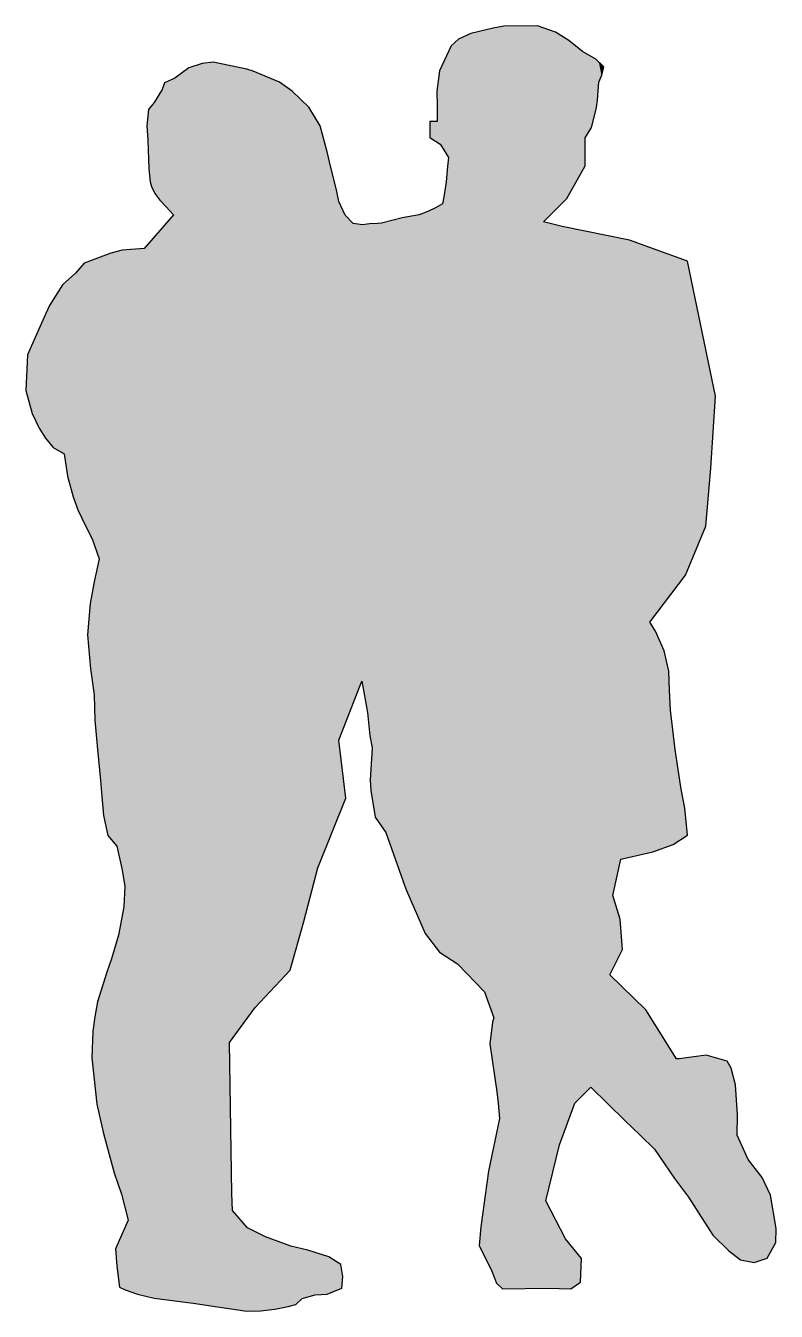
# Model space of a CAD drawing. Extents: x -35 to 70, y 0 to 178.
import ezdxf

# ---------------------------------------------------------------- set-up
doc = ezdxf.new("R2010")
doc.units = 0
doc.header["$LTSCALE"] = 25
doc.layers.get('0').update_dxf_attribs({"linetype": 'CONTINUOUS'})

# ---------------------------------------------------------------- blocks, each defined once
blk = doc.blocks.new('*U0')
for points in [[(27.2, 46), (25.5, 176.23), (27.2, 176.98)], [(28.36, 44.81), (27.2, 176.98), (28.36, 177.27)], [(27.2, 46), (27.2, 176.98), (28.36, 44.81)], [(28.6, 44.56), (28.36, 177.27), (28.6, 177.33)], [(28.36, 44.81), (28.36, 177.27), (28.6, 44.56)], [(29.11, 44.03), (28.6, 177.33), (29.11, 177.46)], [(28.6, 44.56), (28.6, 177.33), (29.11, 44.03)], [(29.19, 43.82), (29.11, 177.46), (29.19, 177.48)], [(29.11, 44.03), (29.11, 177.46), (29.19, 43.82)], [(29.66, 42.5), (29.19, 177.48), (29.66, 177.6)], [(29.19, 43.82), (29.19, 177.48), (29.66, 42.5)], [(29.85, 41.97), (29.66, 177.6), (29.85, 177.65)], [(29.66, 42.5), (29.66, 177.6), (29.85, 41.97)], [(30.1, 41.28), (29.85, 177.65), (30.1, 177.71)], [(29.85, 41.97), (29.85, 177.65), (30.1, 41.28)], [(30.19, 41.02), (30.1, 177.71), (30.19, 177.73)], [(30.1, 41.28), (30.1, 177.71), (30.19, 41.02)], [(30.31, 40.7), (30.19, 177.73), (30.31, 177.76)], [(30.19, 41.02), (30.19, 177.73), (30.31, 40.7)], [(30.4, 40.44), (30.31, 177.76), (30.4, 177.78)], [(30.31, 40.7), (30.31, 177.76), (30.4, 40.44)], [(30.76, 30.43), (30.4, 177.78), (30.76, 177.84)], [(30.4, 32.96), (30.4, 177.78), (30.76, 30.43)], [(30.76, 30.43), (30.76, 177.84), (30.8, 30.16)], [(30.8, 30.16), (30.76, 177.84), (30.8, 177.84)], [(30.99, 28.57), (30.8, 177.84), (30.99, 177.87)], [(30.8, 30.16), (30.8, 177.84), (30.99, 28.57)], [(31.18, 26.45), (30.99, 177.87), (31.18, 177.9)], [(30.99, 28.57), (30.99, 177.87), (31.18, 26.45)], [(31.59, 2.82), (31.18, 177.9), (31.59, 177.97)], [(31.18, 3.23), (31.18, 177.9), (31.59, 2.82)], [(31.8, 2.82), (31.59, 177.97), (31.8, 178.01)], [(31.59, 2.82), (31.59, 177.97), (31.8, 2.82)], [(36.44, 2.89), (31.8, 178.01), (36.44, 178.08)], [(31.8, 2.82), (31.8, 178.01), (36.44, 2.89)], [(36.44, 2.89), (36.44, 178.08), (37.28, 2.91)], [(37.28, 2.91), (36.44, 178.08), (37.28, 177.79)], [(37.28, 150.89), (37.28, 177.79), (37.62, 151.22)], [(37.62, 151.22), (37.28, 177.79), (37.62, 177.68)], [(37.62, 151.22), (37.62, 177.68), (37.86, 151.47)], [(37.86, 151.47), (37.62, 177.68), (37.86, 177.59)], [(37.86, 151.47), (37.86, 177.59), (38.96, 152.56)], [(38.96, 152.56), (37.86, 177.59), (38.96, 177.21)], [(38.96, 152.56), (38.96, 177.21), (39.49, 153.09)], [(39.49, 153.09), (38.96, 177.21), (39.49, 176.87)], [(39.49, 153.09), (39.49, 176.87), (39.87, 153.47)], [(39.87, 153.47), (39.49, 176.87), (39.87, 176.63)], [(39.87, 153.47), (39.87, 176.63), (40.36, 153.96)], [(40.36, 153.96), (39.87, 176.63), (40.36, 176.31)], [(24.48, 48.48), (24.08, 174.43), (24.48, 175.28)], [(25.35, 47.91), (24.48, 175.28), (25.35, 176.09)], [(24.48, 48.48), (24.48, 175.28), (25.35, 47.91)], [(25.5, 47.76), (25.35, 176.09), (25.5, 176.23)], [(25.35, 47.91), (25.35, 176.09), (25.5, 47.76)], [(25.5, 47.76), (25.5, 176.23), (27.2, 46)], [(40.36, 153.96), (40.36, 176.31), (40.51, 154.11)], [(40.51, 154.11), (40.36, 176.31), (40.51, 176.21)], [(40.51, 154.11), (40.51, 176.21), (40.81, 154.65)], [(40.81, 154.65), (40.51, 176.21), (40.81, 176.02)], [(40.81, 154.65), (40.81, 176.02), (41.1, 155.14)], [(41.1, 155.14), (40.81, 176.02), (41.1, 175.79)], [(41.1, 155.14), (41.1, 175.79), (41.61, 156.04)], [(41.61, 156.04), (41.1, 175.79), (41.61, 175.38)], [(41.61, 156.04), (41.61, 175.38), (42.4, 157.43)], [(42.4, 157.43), (41.61, 175.38), (42.4, 174.75)], [(-8.56, 0.41), (-10.09, 172.84), (-8.56, 173.03)], [(-8.56, 0.41), (-8.56, 173.03), (-7.97, 0.32)], [(-7.97, 0.32), (-8.56, 173.03), (-7.97, 172.9)], [(23.45, 160.87), (23.25, 172.65), (23.45, 173.09)], [(23.8, 160.28), (23.45, 173.09), (23.8, 173.82)], [(23.45, 160.87), (23.45, 173.09), (23.8, 160.28)], [(23.97, 159.99), (23.8, 173.82), (23.97, 174.19)], [(23.8, 160.28), (23.8, 173.82), (23.97, 159.99)], [(24.08, 159.8), (23.97, 174.19), (24.08, 174.43)], [(23.97, 159.99), (23.97, 174.19), (24.08, 159.8)], [(24.08, 48.74), (24.08, 174.43), (24.48, 48.48)], [(42.4, 157.43), (42.4, 174.75), (42.57, 157.73)], [(42.57, 157.73), (42.4, 174.75), (42.57, 174.61)], [(42.57, 157.73), (42.57, 174.61), (42.71, 157.96)], [(42.71, 157.96), (42.57, 174.61), (42.71, 174.5)], [(42.71, 157.96), (42.71, 174.5), (43.09, 158.63)], [(43.09, 158.63), (42.71, 174.5), (43.09, 174.28)], [(43.09, 162.52), (43.09, 174.28), (43.86, 163.8)], [(43.86, 163.8), (43.09, 174.28), (43.86, 173.83)], [(43.86, 163.8), (43.86, 173.83), (43.96, 163.96)], [(43.96, 163.96), (43.86, 173.83), (43.96, 173.78)], [(43.96, 163.96), (43.96, 173.78), (44.3, 165.38)], [(44.3, 165.38), (43.96, 173.78), (44.3, 173.58)], [(44.3, 165.38), (44.3, 173.58), (44.56, 166.5)], [(44.56, 166.5), (44.3, 173.58), (44.56, 173.43)], [(44.56, 166.5), (44.56, 173.43), (44.62, 166.74)], [(44.62, 166.74), (44.56, 173.43), (44.62, 173.37)], [(44.62, 166.74), (44.62, 173.37), (44.77, 167.73)], [(44.77, 167.73), (44.62, 173.37), (44.77, 173.23)], [(44.77, 167.73), (44.77, 173.23), (44.96, 170.24)], [(44.96, 170.24), (44.77, 173.23), (44.96, 173.04)], [(44.96, 170.24), (44.96, 173.04), (45.34, 171.12)], [(45.34, 171.12), (44.96, 173.04), (45.34, 172.68)], [(-11.93, 0.91), (-13.88, 170.81), (-11.93, 172.23)], [(-11.32, 0.83), (-11.93, 172.23), (-11.32, 172.43)], [(-11.93, 0.91), (-11.93, 172.23), (-11.32, 0.83)], [(-10.09, 0.65), (-11.32, 172.43), (-10.09, 172.84)], [(-11.32, 0.83), (-11.32, 172.43), (-10.09, 0.65)], [(-10.09, 0.65), (-10.09, 172.84), (-8.56, 0.41)], [(-7.97, 0.32), (-7.97, 172.9), (-6.28, 0.07)], [(-6.28, 0.07), (-7.97, 172.9), (-6.28, 172.55)], [(-6.28, 37.03), (-6.28, 172.55), (-5.96, 37.47)], [(-5.96, 37.47), (-6.28, 172.55), (-5.96, 172.48)], [(-5.96, 37.47), (-5.96, 172.48), (-5.85, 37.62)], [(-5.85, 37.62), (-5.96, 172.48), (-5.85, 172.46)], [(-5.85, 37.62), (-5.85, 172.46), (-3.9, 40.28)], [(-3.9, 40.28), (-5.85, 172.46), (-3.9, 172.04)], [(-3.9, 40.28), (-3.9, 172.04), (-3.88, 40.3)], [(-3.88, 40.3), (-3.9, 172.04), (-3.88, 172.04)], [(-3.88, 40.3), (-3.88, 172.04), (-3.81, 40.41)], [(-3.81, 40.41), (-3.88, 172.04), (-3.81, 172.01)], [(-3.81, 40.41), (-3.81, 172.01), (-3.01, 41.49)], [(-3.01, 41.49), (-3.81, 172.01), (-3.01, 171.76)], [(-3.01, 41.49), (-3.01, 171.76), (-2.73, 41.87)], [(-2.73, 41.87), (-3.01, 171.76), (-2.73, 171.64)], [(-2.73, 41.87), (-2.73, 171.64), (-1.97, 42.68)], [(-1.97, 42.68), (-2.73, 171.64), (-1.97, 171.32)], [(-1.97, 42.68), (-1.97, 171.32), (-1.31, 43.39)], [(-1.31, 43.39), (-1.97, 171.32), (-1.31, 171.04)], [(22.83, 161.72), (22.51, 169.29), (22.83, 171.66)], [(22.85, 161.7), (22.83, 171.66), (22.85, 171.8)], [(22.83, 161.72), (22.83, 171.66), (22.85, 161.7)], [(22.96, 161.63), (22.85, 171.8), (22.96, 172.04)], [(22.85, 161.7), (22.85, 171.8), (22.96, 161.63)], [(23.15, 161.39), (22.96, 172.04), (23.15, 172.44)], [(22.96, 161.63), (22.96, 172.04), (23.15, 161.39)], [(23.25, 161.22), (23.15, 172.44), (23.25, 172.65)], [(23.15, 161.39), (23.15, 172.44), (23.25, 161.22)], [(23.25, 161.22), (23.25, 172.65), (23.45, 160.87)], [(45.34, 171.12), (45.34, 172.68), (45.55, 171.95)], [(45.55, 171.95), (45.34, 172.68), (45.55, 172.48)], [(45.55, 171.95), (45.55, 172.48), (45.66, 172.4)], [(-15.33, 153.21), (-15.64, 169.24), (-15.33, 170.17)], [(-15.14, 153), (-15.33, 170.17), (-15.14, 170.25)], [(-15.33, 153.21), (-15.33, 170.17), (-15.14, 153)], [(-14.07, 151.84), (-15.14, 170.25), (-14.07, 170.73)], [(-15.14, 153), (-15.14, 170.25), (-14.07, 151.84)], [(-13.88, 1.17), (-14.07, 170.73), (-13.88, 170.81)], [(-14.07, 1.2), (-14.07, 170.73), (-13.88, 1.17)], [(-13.88, 1.17), (-13.88, 170.81), (-11.93, 0.91)], [(-1.31, 43.39), (-1.31, 171.04), (0, 44.78)], [(0, 44.78), (-1.31, 171.04), (0, 170.5)], [(0, 44.78), (0, 170.5), (0.64, 45.47)], [(0.64, 45.47), (0, 170.5), (0.64, 170.23)], [(0.64, 45.47), (0.64, 170.23), (1.84, 46.74)], [(1.84, 46.74), (0.64, 170.23), (1.84, 169.39)], [(-15.94, 153.89), (-16.64, 167.61), (-15.94, 168.75)], [(-15.64, 153.55), (-15.94, 168.75), (-15.64, 169.24)], [(-15.94, 153.89), (-15.94, 168.75), (-15.64, 153.55)], [(-15.64, 153.55), (-15.64, 169.24), (-15.33, 153.21)], [(1.84, 46.74), (1.84, 169.39), (2.11, 47.03)], [(2.11, 47.03), (1.84, 169.39), (2.11, 169.2)], [(2.11, 47.03), (2.11, 169.2), (2.23, 47.46)], [(2.23, 47.46), (2.11, 169.2), (2.23, 169.11)], [(2.23, 47.46), (2.23, 169.11), (2.4, 48.06)], [(2.4, 48.06), (2.23, 169.11), (2.4, 169)], [(2.4, 48.06), (2.4, 169), (2.92, 49.85)], [(2.92, 49.85), (2.4, 169), (2.92, 168.5)], [(2.92, 49.85), (2.92, 168.5), (3.79, 52.9)], [(3.79, 52.9), (2.92, 168.5), (3.79, 167.65)], [(22.51, 166.95), (22.47, 169.01), (22.51, 169.29)], [(22.51, 161.92), (22.51, 169.29), (22.83, 161.72)], [(-17.51, 158.78), (-17.62, 165.32), (-17.51, 166.44)], [(-17.49, 158.22), (-17.51, 166.44), (-17.49, 166.46)], [(-17.51, 158.78), (-17.51, 166.44), (-17.49, 158.22)], [(-17.28, 156.44), (-17.49, 166.46), (-17.28, 166.74)], [(-17.49, 158.22), (-17.49, 166.46), (-17.28, 156.44)], [(-17.11, 155.78), (-17.28, 166.74), (-17.11, 166.96)], [(-17.28, 156.44), (-17.28, 166.74), (-17.11, 155.78)], [(-16.75, 155.05), (-17.11, 166.96), (-16.75, 167.42)], [(-17.11, 155.78), (-17.11, 166.96), (-16.75, 155.05)], [(-16.74, 155.01), (-16.75, 167.42), (-16.74, 167.45)], [(-16.75, 155.05), (-16.75, 167.42), (-16.74, 155.01)], [(-16.64, 154.82), (-16.74, 167.45), (-16.64, 167.61)], [(-16.74, 155.01), (-16.74, 167.45), (-16.64, 154.82)], [(-16.64, 154.82), (-16.64, 167.61), (-15.94, 153.89)], [(3.79, 52.9), (3.79, 167.65), (4.05, 53.81)], [(4.05, 53.81), (3.79, 167.65), (4.05, 167.39)], [(4.05, 53.81), (4.05, 167.39), (4.56, 55.78)], [(4.56, 55.78), (4.05, 167.39), (4.56, 166.89)], [(4.56, 55.78), (4.56, 166.89), (4.7, 56.29)], [(4.7, 56.29), (4.56, 166.89), (4.7, 166.76)], [(4.7, 56.29), (4.7, 166.76), (5.6, 59.77)], [(5.6, 59.77), (4.7, 166.76), (5.6, 165.31)], [(-17.62, 162.18), (-17.74, 164.21), (-17.62, 165.32)], [(-17.62, 162.18), (-17.62, 165.32), (-17.51, 158.78)], [(5.6, 59.77), (5.6, 165.31), (5.98, 61.22)], [(5.98, 61.22), (5.6, 165.31), (5.98, 164.7)], [(5.98, 61.22), (5.98, 164.7), (6.3, 62.03)], [(6.3, 62.03), (5.98, 164.7), (6.3, 164.19)], [(6.3, 62.03), (6.3, 164.19), (7.25, 64.39)], [(7.25, 64.39), (6.3, 164.19), (7.25, 160.57)], [(21.49, 162.57), (21.49, 164.8), (22.3, 162.05)], [(22.3, 162.05), (21.49, 164.8), (22.3, 164.8)], [(22.3, 162.05), (22.3, 164.8), (22.47, 161.94)], [(22.47, 161.94), (22.3, 164.8), (22.47, 164.8)], [(22.47, 161.94), (22.47, 164.8), (22.51, 161.92)], [(22.51, 161.92), (22.47, 164.8), (22.51, 164.8)], [(7.25, 64.39), (7.25, 160.57), (7.27, 64.44)], [(7.27, 64.44), (7.25, 160.57), (7.27, 160.49)], [(7.27, 64.44), (7.27, 160.49), (7.5, 65.01)], [(7.5, 65.01), (7.27, 160.49), (7.5, 159.56)], [(7.5, 65.01), (7.5, 159.56), (7.78, 65.72)], [(7.78, 65.72), (7.5, 159.56), (7.78, 158.39)], [(24.08, 48.74), (23.97, 158.56), (24.08, 159.8)], [(7.78, 65.72), (7.78, 158.39), (8.54, 67.61)], [(8.54, 67.61), (7.78, 158.39), (8.54, 155.29)], [(23.97, 48.82), (23.8, 156.41), (23.97, 158.56)], [(23.97, 48.82), (23.97, 158.56), (24.08, 48.74)], [(8.54, 67.61), (8.54, 155.29), (8.89, 68.48)], [(8.89, 68.48), (8.54, 155.29), (8.89, 153.75)], [(23.8, 48.93), (23.45, 154.34), (23.8, 156.41)], [(23.8, 48.93), (23.8, 156.41), (23.97, 48.82)], [(8.89, 78.96), (8.89, 153.75), (8.9, 78.99)], [(8.9, 78.99), (8.89, 153.75), (8.9, 153.7)], [(8.9, 78.99), (8.9, 153.7), (9.18, 79.72)], [(9.18, 79.72), (8.9, 153.7), (9.18, 153.07)], [(23.45, 49.15), (23.25, 153.38), (23.45, 154.34)], [(23.45, 49.15), (23.45, 154.34), (23.8, 48.93)], [(-14.07, 1.2), (-15.14, 150.6), (-14.07, 151.84)], [(9.18, 79.72), (9.18, 153.07), (9.28, 79.96)], [(9.28, 79.96), (9.18, 153.07), (9.28, 152.86)], [(9.28, 79.96), (9.28, 152.86), (9.43, 80.35)], [(9.43, 80.35), (9.28, 152.86), (9.43, 152.52)], [(9.43, 80.35), (9.43, 152.52), (9.75, 81.18)], [(9.75, 81.18), (9.43, 152.52), (9.75, 151.81)], [(9.75, 81.18), (9.75, 151.81), (9.85, 81.45)], [(9.85, 81.45), (9.75, 151.81), (9.85, 151.69)], [(9.85, 81.45), (9.85, 151.69), (10.85, 84)], [(10.85, 84), (9.85, 151.69), (10.85, 150.63)], [(20.03, 54.09), (18.29, 151.52), (20.03, 151.84)], [(20.88, 52.14), (20.03, 151.84), (20.88, 152.16)], [(20.03, 54.09), (20.03, 151.84), (20.88, 52.14)], [(21.24, 51.66), (20.88, 152.16), (21.24, 152.3)], [(20.88, 52.14), (20.88, 152.16), (21.24, 51.66)], [(21.49, 51.34), (21.24, 152.3), (21.49, 152.42)], [(21.24, 51.66), (21.24, 152.3), (21.49, 51.34)], [(22.3, 50.26), (21.49, 152.42), (22.3, 152.83)], [(21.49, 51.34), (21.49, 152.42), (22.3, 50.26)], [(22.47, 50.04), (22.3, 152.83), (22.47, 152.93)], [(22.3, 50.26), (22.3, 152.83), (22.47, 50.04)], [(22.51, 49.99), (22.47, 152.93), (22.51, 152.95)], [(22.47, 50.04), (22.47, 152.93), (22.51, 49.99)], [(22.83, 49.56), (22.51, 152.95), (22.83, 153.14)], [(22.51, 49.99), (22.51, 152.95), (22.83, 49.56)], [(22.85, 49.55), (22.83, 153.14), (22.85, 153.15)], [(22.83, 49.56), (22.83, 153.14), (22.85, 49.55)], [(22.96, 49.47), (22.85, 153.15), (22.96, 153.21)], [(22.85, 49.55), (22.85, 153.15), (22.96, 49.47)], [(23.15, 49.35), (22.96, 153.21), (23.15, 153.32)], [(22.96, 49.47), (22.96, 153.21), (23.15, 49.35)], [(23.25, 49.29), (23.15, 153.32), (23.25, 153.38)], [(23.15, 49.35), (23.15, 153.32), (23.25, 49.29)], [(23.25, 49.29), (23.25, 153.38), (23.45, 49.15)], [(-15.64, 1.41), (-15.94, 149.69), (-15.64, 150.04)], [(-15.33, 1.37), (-15.64, 150.04), (-15.33, 150.39)], [(-15.64, 1.41), (-15.64, 150.04), (-15.33, 1.37)], [(-15.14, 1.34), (-15.33, 150.39), (-15.14, 150.6)], [(-15.33, 1.37), (-15.33, 150.39), (-15.14, 1.34)], [(-15.14, 1.34), (-15.14, 150.6), (-14.07, 1.2)], [(10.85, 84), (10.85, 150.63), (12.06, 87.12)], [(12.06, 87.12), (10.85, 150.63), (12.06, 150.46)], [(12.06, 87.12), (12.06, 150.46), (12.19, 86.42)], [(12.19, 86.42), (12.06, 150.46), (12.19, 150.44)], [(12.87, 82.8), (12.19, 150.44), (12.87, 150.54)], [(12.19, 86.42), (12.19, 150.44), (12.87, 82.8)], [(13.16, 79.75), (12.87, 150.54), (13.16, 150.58)], [(12.87, 82.8), (12.87, 150.54), (13.16, 79.75)], [(13.16, 79.75), (13.16, 150.58), (13.18, 79.55)], [(13.18, 79.55), (13.16, 150.58), (13.18, 150.58)], [(13.18, 79.55), (13.18, 150.58), (13.25, 79.18)], [(13.25, 79.18), (13.18, 150.58), (13.25, 150.58)], [(13.33, 78.81), (13.25, 150.58), (13.33, 150.59)], [(13.25, 79.18), (13.25, 150.58), (13.33, 78.81)], [(13.52, 77.88), (13.33, 150.59), (13.52, 150.6)], [(13.33, 78.81), (13.33, 150.59), (13.52, 77.88)], [(13.91, 68.28), (13.52, 150.6), (13.91, 150.63)], [(13.52, 70.78), (13.52, 150.6), (13.91, 68.28)], [(14.26, 67.79), (13.91, 150.63), (14.26, 150.65)], [(13.91, 68.28), (13.91, 150.63), (14.26, 67.79)], [(14.82, 66.98), (14.26, 150.65), (14.82, 150.69)], [(14.26, 67.79), (14.26, 150.65), (14.82, 66.98)], [(15.39, 66.16), (14.82, 150.69), (15.39, 150.83)], [(14.82, 66.98), (14.82, 150.69), (15.39, 66.16)], [(17.68, 59.78), (15.39, 150.83), (17.68, 151.41)], [(15.39, 66.16), (15.39, 150.83), (17.68, 59.78)], [(18.06, 58.72), (17.68, 151.41), (18.06, 151.48)], [(17.68, 59.78), (17.68, 151.41), (18.06, 58.72)], [(18.29, 58.08), (18.06, 151.48), (18.29, 151.52)], [(18.06, 58.72), (18.06, 151.48), (18.29, 58.08)], [(18.29, 58.08), (18.29, 151.52), (20.03, 54.09)], [(37.28, 2.91), (37.28, 150.89), (37.62, 2.91)], [(37.62, 2.91), (37.28, 150.89), (37.62, 150.81)], [(37.62, 15.03), (37.62, 150.81), (37.86, 16.05)], [(37.86, 16.05), (37.62, 150.81), (37.86, 150.74)], [(37.86, 16.05), (37.86, 150.74), (38.96, 20.61)], [(38.96, 20.61), (37.86, 150.74), (38.96, 150.47)], [(38.96, 20.61), (38.96, 150.47), (39.49, 22.81)], [(39.49, 22.81), (38.96, 150.47), (39.49, 150.34)], [(39.49, 22.81), (39.49, 150.34), (39.87, 23.84)], [(39.87, 23.84), (39.49, 150.34), (39.87, 150.24)], [(39.87, 23.84), (39.87, 150.24), (40.36, 25.19)], [(40.36, 25.19), (39.87, 150.24), (40.36, 150.14)], [(40.36, 25.19), (40.36, 150.14), (40.51, 25.6)], [(40.51, 25.6), (40.36, 150.14), (40.51, 150.11)], [(40.51, 25.6), (40.51, 150.11), (40.81, 26.43)], [(40.81, 26.43), (40.51, 150.11), (40.81, 150.05)], [(40.81, 26.43), (40.81, 150.05), (41.1, 27.21)], [(41.1, 27.21), (40.81, 150.05), (41.1, 149.99)], [(41.1, 27.21), (41.1, 149.99), (41.61, 28.6)], [(41.61, 28.6), (41.1, 149.99), (41.61, 149.88)], [(41.61, 28.6), (41.61, 149.88), (42.4, 29.38)], [(42.4, 29.38), (41.61, 149.88), (42.4, 149.72)], [(-17.28, 1.68), (-17.49, 147.91), (-17.28, 148.15)], [(-17.11, 1.64), (-17.28, 148.15), (-17.11, 148.34)], [(-17.28, 1.68), (-17.28, 148.15), (-17.11, 1.64)], [(-16.75, 1.56), (-17.11, 148.34), (-16.75, 148.76)], [(-17.11, 1.64), (-17.11, 148.34), (-16.75, 1.56)], [(-16.74, 1.55), (-16.75, 148.76), (-16.74, 148.78)], [(-16.75, 1.56), (-16.75, 148.76), (-16.74, 1.55)], [(-16.64, 1.54), (-16.74, 148.78), (-16.64, 148.89)], [(-16.74, 1.55), (-16.74, 148.78), (-16.64, 1.54)], [(-15.94, 1.45), (-16.64, 148.89), (-15.94, 149.69)], [(-16.64, 1.54), (-16.64, 148.89), (-15.94, 1.45)], [(-15.94, 1.45), (-15.94, 149.69), (-15.64, 1.41)], [(42.4, 29.38), (42.4, 149.72), (42.57, 29.55)], [(42.57, 29.55), (42.4, 149.72), (42.57, 149.68)], [(42.57, 29.55), (42.57, 149.68), (42.71, 29.67)], [(42.71, 29.67), (42.57, 149.68), (42.71, 149.66)], [(42.71, 29.67), (42.71, 149.66), (43.09, 30.05)], [(43.09, 30.05), (42.71, 149.66), (43.09, 149.58)], [(43.09, 30.05), (43.09, 149.58), (43.86, 30.8)], [(43.86, 30.8), (43.09, 149.58), (43.86, 149.42)], [(43.86, 30.8), (43.86, 149.42), (43.96, 30.71)], [(43.96, 30.71), (43.86, 149.42), (43.96, 149.4)], [(43.96, 30.71), (43.96, 149.4), (44.3, 30.37)], [(44.3, 30.37), (43.96, 149.4), (44.3, 149.33)], [(44.3, 30.37), (44.3, 149.33), (44.56, 30.11)], [(44.56, 30.11), (44.3, 149.33), (44.56, 149.27)], [(44.56, 30.11), (44.56, 149.27), (44.62, 30.06)], [(44.62, 30.06), (44.56, 149.27), (44.62, 149.26)], [(44.62, 30.06), (44.62, 149.26), (44.77, 29.91)], [(44.77, 29.91), (44.62, 149.26), (44.77, 149.23)], [(44.77, 29.91), (44.77, 149.23), (44.96, 29.72)], [(44.96, 29.72), (44.77, 149.23), (44.96, 149.19)], [(44.96, 29.72), (44.96, 149.19), (45.34, 29.35)], [(45.34, 29.35), (44.96, 149.19), (45.34, 149.11)], [(45.34, 29.35), (45.34, 149.11), (45.55, 29.14)], [(45.55, 29.14), (45.34, 149.11), (45.55, 149.07)], [(45.55, 29.14), (45.55, 149.07), (45.66, 29.03)], [(45.66, 29.03), (45.55, 149.07), (45.66, 149.05)], [(45.66, 29.03), (45.66, 149.05), (46.48, 28.22)], [(46.48, 28.22), (45.66, 149.05), (46.48, 148.88)], [(46.48, 46.39), (46.48, 148.88), (46.91, 47.25)], [(46.91, 47.25), (46.48, 148.88), (46.91, 148.79)], [(46.91, 57.42), (46.91, 148.79), (47.93, 62.09)], [(47.93, 62.09), (46.91, 148.79), (47.93, 148.58)], [(47.93, 62.09), (47.93, 148.58), (48.01, 62.43)], [(48.01, 62.43), (47.93, 148.58), (48.01, 148.56)], [(48.01, 62.43), (48.01, 148.56), (48.26, 62.49)], [(48.26, 62.49), (48.01, 148.56), (48.26, 148.51)], [(48.26, 62.49), (48.26, 148.51), (48.56, 62.56)], [(48.56, 62.56), (48.26, 148.51), (48.56, 148.45)], [(48.56, 62.56), (48.56, 148.45), (49.22, 62.71)], [(49.22, 62.71), (48.56, 148.45), (49.22, 148.31)], [(49.22, 62.71), (49.22, 148.31), (50.68, 63.04)], [(50.68, 63.04), (49.22, 148.31), (50.68, 147.79)], [(-23.3, 66.37), (-23.76, 146.14), (-23.3, 146.31)], [(-23.17, 65.75), (-23.3, 146.31), (-23.17, 146.36)], [(-23.3, 66.37), (-23.3, 146.31), (-23.17, 65.75)], [(-23, 65.55), (-23.17, 146.36), (-23, 146.42)], [(-23.17, 65.75), (-23.17, 146.36), (-23, 65.55)], [(-22.74, 65.24), (-23, 146.42), (-22.74, 146.52)], [(-23, 65.55), (-23, 146.42), (-22.74, 65.24)], [(-22.64, 65.13), (-22.74, 146.52), (-22.64, 146.55)], [(-22.74, 65.24), (-22.74, 146.52), (-22.64, 65.13)], [(-22.28, 64.71), (-22.64, 146.55), (-22.28, 146.65)], [(-22.64, 65.13), (-22.64, 146.55), (-22.28, 64.71)], [(-22.13, 64.53), (-22.28, 146.65), (-22.13, 146.69)], [(-22.28, 64.71), (-22.28, 146.65), (-22.13, 64.53)], [(-21.92, 64.29), (-22.13, 146.69), (-21.92, 146.74)], [(-22.13, 64.53), (-22.13, 146.69), (-21.92, 64.29)], [(-21.9, 64.27), (-21.92, 146.74), (-21.9, 146.75)], [(-21.92, 64.29), (-21.92, 146.74), (-21.9, 64.27)], [(-21.68, 63.23), (-21.9, 146.75), (-21.68, 146.81)], [(-21.9, 64.27), (-21.9, 146.75), (-21.68, 63.23)], [(-21.54, 62.62), (-21.68, 146.81), (-21.54, 146.84)], [(-21.68, 63.23), (-21.68, 146.81), (-21.54, 62.62)], [(-21.26, 61.32), (-21.54, 146.84), (-21.26, 146.92)], [(-21.54, 62.62), (-21.54, 146.84), (-21.26, 61.32)], [(-21.22, 61.15), (-21.26, 146.92), (-21.22, 146.93)], [(-21.26, 61.32), (-21.26, 146.92), (-21.22, 61.15)], [(-21.18, 60.91), (-21.22, 146.93), (-21.18, 146.94)], [(-21.22, 61.15), (-21.22, 146.93), (-21.18, 60.91)], [(-20.94, 59.4), (-21.18, 146.94), (-20.94, 146.96)], [(-21.18, 60.91), (-21.18, 146.94), (-20.94, 59.4)], [(-20.82, 58.7), (-20.94, 146.96), (-20.82, 146.97)], [(-20.94, 59.4), (-20.94, 146.96), (-20.82, 58.7)], [(-20.82, 14.22), (-20.82, 146.97), (-20.75, 13.91)], [(-20.75, 13.91), (-20.82, 146.97), (-20.75, 146.97)], [(-20.37, 12.38), (-20.75, 146.97), (-20.37, 147)], [(-20.75, 13.91), (-20.75, 146.97), (-20.37, 12.38)], [(-19.04, 2.08), (-20.37, 147), (-19.04, 147.1)], [(-20.37, 2.54), (-20.37, 147), (-19.04, 2.08)], [(-18.14, 1.87), (-19.04, 147.1), (-18.14, 147.17)], [(-19.04, 2.08), (-19.04, 147.1), (-18.14, 1.87)], [(-17.74, 1.78), (-18.14, 147.17), (-17.74, 147.63)], [(-18.14, 1.87), (-18.14, 147.17), (-17.74, 1.78)], [(-17.62, 1.76), (-17.74, 147.63), (-17.62, 147.76)], [(-17.74, 1.78), (-17.74, 147.63), (-17.62, 1.76)], [(-17.51, 1.73), (-17.62, 147.76), (-17.51, 147.89)], [(-17.62, 1.76), (-17.62, 147.76), (-17.51, 1.73)], [(-17.49, 1.73), (-17.51, 147.89), (-17.49, 147.91)], [(-17.51, 1.73), (-17.51, 147.89), (-17.49, 1.73)], [(-17.49, 1.73), (-17.49, 147.91), (-17.28, 1.68)], [(50.68, 63.04), (50.68, 147.79), (51.48, 63.23)], [(51.48, 63.23), (50.68, 147.79), (51.48, 147.5)], [(51.48, 63.23), (51.48, 147.5), (52.04, 63.36)], [(52.04, 63.36), (51.48, 147.5), (52.04, 147.3)], [(52.04, 95.34), (52.04, 147.3), (52.48, 95.91)], [(52.48, 95.91), (52.04, 147.3), (52.48, 147.14)], [(52.48, 95.91), (52.48, 147.14), (52.68, 96.19)], [(52.68, 96.19), (52.48, 147.14), (52.68, 147.06)], [(52.68, 96.19), (52.68, 147.06), (52.82, 96.36)], [(52.82, 96.36), (52.68, 147.06), (52.82, 147.02)], [(52.82, 96.36), (52.82, 147.02), (54.05, 97.99)], [(54.05, 97.99), (52.82, 147.02), (54.05, 146.57)], [(54.05, 97.99), (54.05, 146.57), (54.69, 98.85)], [(54.69, 98.85), (54.05, 146.57), (54.69, 146.34)], [(54.69, 98.85), (54.69, 146.34), (54.75, 98.92)], [(54.75, 98.92), (54.69, 146.34), (54.75, 146.32)], [(54.75, 98.92), (54.75, 146.32), (54.92, 99.15)], [(54.92, 99.15), (54.75, 146.32), (54.92, 146.26)], [(-26.45, 109.07), (-27.32, 144.14), (-26.45, 145.12)], [(-26.24, 108.62), (-26.45, 145.12), (-26.24, 145.2)], [(-26.45, 109.07), (-26.45, 145.12), (-26.24, 108.62)], [(-26.01, 108.18), (-26.24, 145.2), (-26.01, 145.29)], [(-26.24, 108.62), (-26.24, 145.2), (-26.01, 108.18)], [(-25.63, 107.44), (-26.01, 145.29), (-25.63, 145.43)], [(-26.01, 108.18), (-26.01, 145.29), (-25.63, 107.44)], [(-25.56, 107.29), (-25.63, 145.43), (-25.56, 145.46)], [(-25.63, 107.44), (-25.63, 145.43), (-25.56, 107.29)], [(-25.39, 106.96), (-25.56, 145.46), (-25.39, 145.52)], [(-25.56, 107.29), (-25.56, 145.46), (-25.39, 106.96)], [(-25.35, 106.88), (-25.39, 145.52), (-25.35, 145.54)], [(-25.39, 106.96), (-25.39, 145.52), (-25.35, 106.88)], [(-25.24, 106.56), (-25.35, 145.54), (-25.24, 145.58)], [(-25.35, 106.88), (-25.35, 145.54), (-25.24, 106.56)], [(-25.08, 106.12), (-25.24, 145.58), (-25.08, 145.64)], [(-25.24, 106.56), (-25.24, 145.58), (-25.08, 106.12)], [(-25.05, 106.01), (-25.08, 145.64), (-25.05, 145.65)], [(-25.08, 106.12), (-25.08, 145.64), (-25.05, 106.01)], [(-24.99, 105.85), (-25.05, 145.65), (-24.99, 145.67)], [(-25.05, 106.01), (-25.05, 145.65), (-24.99, 105.85)], [(-24.97, 105.79), (-24.99, 145.67), (-24.97, 145.68)], [(-24.99, 105.85), (-24.99, 145.67), (-24.97, 105.79)], [(-24.72, 105.08), (-24.97, 145.68), (-24.72, 145.77)], [(-24.97, 105.79), (-24.97, 145.68), (-24.72, 105.08)], [(-24.61, 104.76), (-24.72, 145.77), (-24.61, 145.82)], [(-24.72, 105.08), (-24.72, 145.77), (-24.61, 104.76)], [(-24.38, 104.1), (-24.61, 145.82), (-24.38, 145.9)], [(-24.61, 104.76), (-24.61, 145.82), (-24.38, 104.1)], [(-24.18, 73.34), (-24.38, 145.9), (-24.18, 145.98)], [(-24.38, 75.41), (-24.38, 145.9), (-24.18, 73.34)], [(-24.02, 71.14), (-24.18, 145.98), (-24.02, 146.04)], [(-24.18, 73.34), (-24.18, 145.98), (-24.02, 71.14)], [(-23.83, 69.26), (-24.02, 146.04), (-23.83, 146.11)], [(-24.02, 71.14), (-24.02, 146.04), (-23.83, 69.26)], [(-23.76, 68.51), (-23.83, 146.11), (-23.76, 146.14)], [(-23.83, 69.26), (-23.83, 146.11), (-23.76, 68.51)], [(-23.76, 68.51), (-23.76, 146.14), (-23.3, 66.37)], [(54.92, 99.15), (54.92, 146.26), (55.3, 99.65)], [(55.3, 99.65), (54.92, 146.26), (55.3, 146.12)], [(55.3, 99.65), (55.3, 146.12), (55.45, 99.85)], [(55.45, 99.85), (55.3, 146.12), (55.45, 146.07)], [(55.45, 99.85), (55.45, 146.07), (55.54, 99.98)], [(55.54, 99.98), (55.45, 146.07), (55.54, 146.04)], [(55.54, 99.98), (55.54, 146.04), (55.73, 100.23)], [(55.73, 100.23), (55.54, 146.04), (55.73, 145.97)], [(55.73, 100.23), (55.73, 145.97), (55.96, 100.53)], [(55.96, 100.53), (55.73, 145.97), (55.96, 145.89)], [(55.96, 100.53), (55.96, 145.89), (56.13, 100.75)], [(56.13, 100.75), (55.96, 145.89), (56.13, 145.82)], [(56.13, 100.75), (56.13, 145.82), (56.41, 101.13)], [(56.41, 101.13), (56.13, 145.82), (56.41, 145.72)], [(56.41, 101.13), (56.41, 145.72), (56.89, 101.76)], [(56.89, 101.76), (56.41, 145.72), (56.89, 145.55)], [(56.89, 101.76), (56.89, 145.55), (56.97, 101.86)], [(56.97, 101.86), (56.89, 145.55), (56.97, 145.52)], [(56.97, 101.86), (56.97, 145.52), (57.27, 102.57)], [(57.27, 102.57), (56.97, 145.52), (57.27, 145.42)], [(57.27, 102.57), (57.27, 145.42), (57.29, 102.63)], [(57.29, 102.63), (57.27, 145.42), (57.29, 145.41)], [(57.29, 102.63), (57.29, 145.41), (57.42, 102.92)], [(57.42, 102.92), (57.29, 145.41), (57.42, 144.8)], [(57.42, 102.92), (57.42, 144.8), (59.83, 108.63)], [(59.83, 108.63), (57.42, 144.8), (59.83, 133.12)], [(-28.76, 115.59), (-29.21, 142.36), (-28.76, 142.77)], [(-27.96, 112.7), (-28.76, 142.77), (-27.96, 143.49)], [(-28.76, 115.59), (-28.76, 142.77), (-27.96, 112.7)], [(-27.66, 111.86), (-27.96, 143.49), (-27.66, 143.76)], [(-27.96, 112.7), (-27.96, 143.49), (-27.66, 111.86)], [(-27.32, 110.92), (-27.66, 143.76), (-27.32, 144.14)], [(-27.66, 111.86), (-27.66, 143.76), (-27.32, 110.92)], [(-27.32, 110.92), (-27.32, 144.14), (-26.45, 109.07)], [(-29.44, 118.81), (-30.78, 140.01), (-29.44, 142.15)], [(-29.21, 118.68), (-29.44, 142.15), (-29.21, 142.36)], [(-29.44, 118.81), (-29.44, 142.15), (-29.21, 118.68)], [(-29.21, 118.68), (-29.21, 142.36), (-28.76, 115.59)], [(-31.26, 120.16), (-31.8, 138.1), (-31.26, 139.26)], [(-30.78, 119.57), (-31.26, 139.26), (-30.78, 140.01)], [(-31.26, 120.16), (-31.26, 139.26), (-30.78, 119.57)], [(-30.78, 119.57), (-30.78, 140.01), (-29.44, 118.81)], [(-32.01, 121.18), (-32.69, 136.13), (-32.01, 137.66)], [(-31.8, 120.85), (-32.01, 137.66), (-31.8, 138.1)], [(-32.01, 121.18), (-32.01, 137.66), (-31.8, 120.85)], [(-31.8, 120.85), (-31.8, 138.1), (-31.26, 120.16)], [(-32.69, 122.24), (-33.26, 134.84), (-32.69, 136.13)], [(-32.69, 122.24), (-32.69, 136.13), (-32.01, 121.18)], [(-33.68, 124.3), (-34.34, 132.43), (-33.68, 133.91)], [(-33.26, 123.43), (-33.68, 133.91), (-33.26, 134.84)], [(-33.68, 124.3), (-33.68, 133.91), (-33.26, 123.43)], [(-33.26, 123.43), (-33.26, 134.84), (-32.69, 122.24)], [(-34.34, 126.67), (-34.57, 127.48), (-34.34, 132.43)], [(-34.34, 126.67), (-34.34, 132.43), (-33.68, 124.3)], [(59.83, 108.63), (59.83, 133.12), (59.86, 108.93)], [(59.86, 108.93), (59.83, 133.12), (59.86, 133)], [(59.86, 108.93), (59.86, 133), (60.52, 116.7)], [(60.52, 116.7), (59.86, 133), (60.52, 129.82)], [(60.52, 116.7), (60.52, 129.82), (60.77, 120.57)], [(60.77, 120.57), (60.52, 129.82), (60.77, 128.61)], [(60.77, 120.57), (60.77, 128.61), (61.16, 126.7)], [(-24.38, 75.41), (-24.61, 103.01), (-24.38, 104.1)], [(-24.72, 78.96), (-24.97, 101.28), (-24.72, 102.46)], [(-24.61, 77.67), (-24.72, 102.46), (-24.61, 103.01)], [(-24.72, 78.96), (-24.72, 102.46), (-24.61, 77.67)], [(-24.61, 77.67), (-24.61, 103.01), (-24.38, 75.41)], [(-25.24, 86.42), (-25.35, 99.38), (-25.24, 99.95)], [(-25.08, 85.26), (-25.24, 99.95), (-25.08, 100.73)], [(-25.24, 86.42), (-25.24, 99.95), (-25.08, 85.26)], [(-25.05, 84.11), (-25.08, 100.73), (-25.05, 100.92)], [(-25.08, 85.26), (-25.08, 100.73), (-25.05, 84.11)], [(-24.99, 82.32), (-25.05, 100.92), (-24.99, 101.2)], [(-25.05, 84.11), (-25.05, 100.92), (-24.99, 82.32)], [(-24.97, 81.74), (-24.99, 101.2), (-24.97, 101.28)], [(-24.99, 82.32), (-24.99, 101.2), (-24.97, 81.74)], [(-24.97, 81.74), (-24.97, 101.28), (-24.72, 78.96)], [(-25.56, 88.86), (-25.63, 97.93), (-25.56, 98.31)], [(-25.39, 87.57), (-25.56, 98.31), (-25.39, 99.18)], [(-25.56, 88.86), (-25.56, 98.31), (-25.39, 87.57)], [(-25.35, 87.28), (-25.39, 99.18), (-25.35, 99.38)], [(-25.39, 87.57), (-25.39, 99.18), (-25.35, 87.28)], [(-25.35, 87.28), (-25.35, 99.38), (-25.24, 86.42)], [(-25.63, 89.64), (-26.01, 93.57), (-25.63, 97.93)], [(-25.63, 89.64), (-25.63, 97.93), (-25.56, 88.86)], [(52.04, 63.36), (52.04, 95.34), (52.48, 63.46)], [(52.48, 63.46), (52.04, 95.34), (52.48, 94.62)], [(52.48, 63.46), (52.48, 94.62), (52.68, 63.53)], [(52.68, 63.53), (52.48, 94.62), (52.68, 94.28)], [(52.68, 63.53), (52.68, 94.28), (52.82, 63.58)], [(52.82, 63.58), (52.68, 94.28), (52.82, 94.07)], [(52.82, 63.58), (52.82, 94.07), (54.05, 64.02)], [(54.05, 64.02), (52.82, 94.07), (54.05, 91.34)], [(54.05, 64.02), (54.05, 91.34), (54.69, 64.24)], [(54.69, 64.24), (54.05, 91.34), (54.69, 88.54)], [(54.69, 64.24), (54.69, 88.54), (54.75, 64.26)], [(54.75, 64.26), (54.69, 88.54), (54.75, 85.87)], [(54.75, 64.26), (54.75, 85.87), (54.92, 64.33)], [(54.92, 64.33), (54.75, 85.87), (54.92, 83.14)], [(54.92, 64.33), (54.92, 83.14), (55.3, 64.46)], [(55.3, 64.46), (54.92, 83.14), (55.3, 79.81)], [(8.89, 68.48), (8.89, 78.96), (8.9, 68.51)], [(8.9, 68.51), (8.89, 78.96), (8.9, 78.87)], [(8.9, 68.51), (8.9, 78.87), (9.18, 69.22)], [(9.18, 69.22), (8.9, 78.87), (9.18, 76.51)], [(55.3, 64.46), (55.3, 79.81), (55.45, 64.56)], [(55.45, 64.56), (55.3, 79.81), (55.45, 78.47)], [(13.52, 70.78), (13.33, 74.68), (13.52, 77.88)], [(55.45, 64.56), (55.45, 78.47), (55.54, 64.62)], [(55.54, 64.62), (55.45, 78.47), (55.54, 77.64)], [(55.54, 64.62), (55.54, 77.64), (55.73, 64.75)], [(55.73, 64.75), (55.54, 77.64), (55.73, 76.38)], [(9.18, 69.22), (9.18, 76.51), (9.28, 69.45)], [(9.28, 69.45), (9.18, 76.51), (9.28, 75.72)], [(9.28, 69.45), (9.28, 75.72), (9.43, 69.83)], [(9.43, 69.83), (9.28, 75.72), (9.43, 74.46)], [(55.73, 64.75), (55.73, 76.38), (55.96, 64.9)], [(55.96, 64.9), (55.73, 76.38), (55.96, 74.87)], [(9.43, 69.83), (9.43, 74.46), (9.75, 70.64)], [(9.75, 70.64), (9.43, 74.46), (9.75, 71.78)], [(13.33, 71.98), (13.25, 73.41), (13.33, 74.68)], [(13.33, 71.98), (13.33, 74.68), (13.52, 70.78)], [(55.96, 64.9), (55.96, 74.87), (56.13, 65.01)], [(56.13, 65.01), (55.96, 74.87), (56.13, 73.86)], [(56.13, 65.01), (56.13, 73.86), (56.41, 65.2)], [(56.41, 65.2), (56.13, 73.86), (56.41, 72.16)], [(9.75, 70.64), (9.75, 71.78), (9.85, 70.9)], [(56.41, 65.2), (56.41, 72.16), (56.89, 65.51)], [(56.89, 65.51), (56.41, 72.16), (56.89, 69.5)], [(56.89, 65.51), (56.89, 69.5), (56.97, 65.57)], [(56.97, 65.57), (56.89, 69.5), (56.97, 68.69)], [(56.97, 65.57), (56.97, 68.69), (57.27, 65.77)], [(-20.82, 14.22), (-20.94, 55.85), (-20.82, 58.7)], [(46.91, 47.25), (46.91, 57.42), (47.93, 49.29)], [(47.93, 49.29), (46.91, 57.42), (47.93, 54.13)], [(-20.94, 14.68), (-21.18, 54.53), (-20.94, 55.85)], [(-20.94, 14.68), (-20.94, 55.85), (-20.82, 14.22)], [(-21.26, 15.98), (-21.54, 52.62), (-21.26, 54.13)], [(-21.22, 15.82), (-21.26, 54.13), (-21.22, 54.33)], [(-21.26, 15.98), (-21.26, 54.13), (-21.22, 15.82)], [(-21.18, 15.67), (-21.22, 54.33), (-21.18, 54.53)], [(-21.22, 15.82), (-21.22, 54.33), (-21.18, 15.67)], [(-21.18, 15.67), (-21.18, 54.53), (-20.94, 14.68)], [(47.93, 49.29), (47.93, 54.13), (48.01, 49.44)], [(48.01, 49.44), (47.93, 54.13), (48.01, 53.14)], [(-21.68, 17.18), (-21.9, 51.13), (-21.68, 51.91)], [(-21.54, 16.8), (-21.68, 51.91), (-21.54, 52.62)], [(-21.68, 17.18), (-21.68, 51.91), (-21.54, 16.8)], [(-21.54, 16.8), (-21.54, 52.62), (-21.26, 15.98)], [(48.01, 49.44), (48.01, 53.14), (48.26, 49.93)], [(-22.13, 18.49), (-22.28, 49.84), (-22.13, 50.36)], [(-21.92, 17.89), (-22.13, 50.36), (-21.92, 51.07)], [(-22.13, 18.49), (-22.13, 50.36), (-21.92, 17.89)], [(-21.9, 17.84), (-21.92, 51.07), (-21.9, 51.13)], [(-21.92, 17.89), (-21.92, 51.07), (-21.9, 17.84)], [(-21.9, 17.84), (-21.9, 51.13), (-21.68, 17.18)], [(-22.74, 20.55), (-23, 47.61), (-22.74, 48.35)], [(-22.64, 20.21), (-22.74, 48.35), (-22.64, 48.61)], [(-22.74, 20.55), (-22.74, 48.35), (-22.64, 20.21)], [(-22.28, 18.93), (-22.64, 48.61), (-22.28, 49.84)], [(-22.64, 20.21), (-22.64, 48.61), (-22.28, 18.93)], [(-22.28, 18.93), (-22.28, 49.84), (-22.13, 18.49)], [(-23.3, 22.61), (-23.76, 45.32), (-23.3, 46.76)], [(-23.17, 22.12), (-23.3, 46.76), (-23.17, 47.13)], [(-23.3, 22.61), (-23.3, 46.76), (-23.17, 22.12)], [(-23, 21.49), (-23.17, 47.13), (-23, 47.61)], [(-23.17, 22.12), (-23.17, 47.13), (-23, 21.49)], [(-23, 21.49), (-23, 47.61), (-22.74, 20.55)], [(46.48, 28.22), (46.48, 46.39), (46.91, 27.8)], [(46.91, 27.8), (46.48, 46.39), (46.91, 45.97)], [(-23.83, 24.57), (-24.02, 44.49), (-23.83, 45.09)], [(-23.76, 24.29), (-23.83, 45.09), (-23.76, 45.32)], [(-23.83, 24.57), (-23.83, 45.09), (-23.76, 24.29)], [(-23.76, 24.29), (-23.76, 45.32), (-23.3, 22.61)], [(46.91, 27.8), (46.91, 45.97), (47.93, 26.8)], [(47.93, 26.8), (46.91, 45.97), (47.93, 44.98)], [(47.93, 26.8), (47.93, 44.98), (48.01, 26.72)], [(48.01, 26.72), (47.93, 44.98), (48.01, 44.91)], [(48.01, 26.72), (48.01, 44.91), (48.26, 26.48)], [(48.26, 26.48), (48.01, 44.91), (48.26, 44.67)], [(48.26, 26.48), (48.26, 44.67), (48.56, 26.18)], [(48.56, 26.18), (48.26, 44.67), (48.56, 44.38)], [(-24.38, 26.98), (-24.61, 42.63), (-24.38, 43.35)], [(-24.18, 26.07), (-24.38, 43.35), (-24.18, 44.01)], [(-24.38, 26.98), (-24.38, 43.35), (-24.18, 26.07)], [(-24.02, 25.4), (-24.18, 44.01), (-24.02, 44.49)], [(-24.18, 26.07), (-24.18, 44.01), (-24.02, 25.4)], [(-24.02, 25.4), (-24.02, 44.49), (-23.83, 24.57)], [(48.56, 26.18), (48.56, 44.38), (49.22, 25.54)], [(49.22, 25.54), (48.56, 44.38), (49.22, 43.73)], [(49.22, 25.54), (49.22, 43.73), (50.68, 24.14)], [(50.68, 24.14), (49.22, 43.73), (50.68, 42.33)], [(-24.72, 28.47), (-24.97, 40.69), (-24.72, 42.02)], [(-24.61, 27.97), (-24.72, 42.02), (-24.61, 42.63)], [(-24.72, 28.47), (-24.72, 42.02), (-24.61, 27.97)], [(-24.61, 27.97), (-24.61, 42.63), (-24.38, 26.98)], [(50.68, 24.14), (50.68, 42.33), (51.48, 23.37)], [(51.48, 23.37), (50.68, 42.33), (51.48, 41.55)], [(51.48, 23.37), (51.48, 41.55), (52.04, 22.84)], [(52.04, 22.84), (51.48, 41.55), (52.04, 40.65)], [(-25.08, 31.95), (-25.24, 38.6), (-25.08, 39.83)], [(-25.05, 31.59), (-25.08, 39.83), (-25.05, 40.13)], [(-25.08, 31.95), (-25.08, 39.83), (-25.05, 31.59)], [(-24.99, 31.03), (-25.05, 40.13), (-24.99, 40.59)], [(-25.05, 31.59), (-25.05, 40.13), (-24.99, 31.03)], [(-24.97, 30.85), (-24.99, 40.59), (-24.97, 40.69)], [(-24.99, 31.03), (-24.99, 40.59), (-24.97, 30.85)], [(-24.97, 30.85), (-24.97, 40.69), (-24.72, 28.47)], [(30.19, 34.43), (30.1, 38.99), (30.19, 39.81)], [(30.31, 33.63), (30.19, 39.81), (30.31, 40.15)], [(30.19, 34.43), (30.19, 39.81), (30.31, 33.63)], [(30.4, 32.96), (30.31, 40.15), (30.4, 40.44)], [(30.31, 33.63), (30.31, 40.15), (30.4, 32.96)], [(52.04, 22.84), (52.04, 40.65), (52.48, 22.42)], [(52.48, 22.42), (52.04, 40.65), (52.48, 39.95)], [(52.48, 22.42), (52.48, 39.95), (52.68, 22.22)], [(52.68, 22.22), (52.48, 39.95), (52.68, 39.62)], [(52.68, 22.22), (52.68, 39.62), (52.82, 22.03)], [(52.82, 22.03), (52.68, 39.62), (52.82, 39.4)], [(52.82, 22.03), (52.82, 39.4), (54.05, 20.22)], [(54.05, 20.22), (52.82, 39.4), (54.05, 37.43)], [(-25.24, 33.42), (-25.35, 35.82), (-25.24, 38.6)], [(-25.24, 33.42), (-25.24, 38.6), (-25.08, 31.95)], [(30.1, 35.1), (29.85, 36.84), (30.1, 38.99)], [(30.1, 35.1), (30.1, 38.99), (30.19, 34.43)], [(-25.35, 34.52), (-25.39, 34.89), (-25.35, 35.82)], [(-25.35, 34.52), (-25.35, 35.82), (-25.24, 33.42)], [(-6.28, 0.07), (-6.28, 37.03), (-5.96, 0.02)], [(-5.96, 0.02), (-6.28, 37.03), (-5.96, 16.07)], [(54.05, 20.22), (54.05, 37.43), (54.69, 19.27)], [(54.69, 19.27), (54.05, 37.43), (54.69, 36.39)], [(54.69, 19.27), (54.69, 36.39), (54.75, 19.19)], [(54.75, 19.19), (54.69, 36.39), (54.75, 36.3)], [(54.75, 19.19), (54.75, 36.3), (54.92, 18.94)], [(54.92, 18.94), (54.75, 36.3), (54.92, 36.03)], [(54.92, 18.94), (54.92, 36.03), (55.3, 18.38)], [(55.3, 18.38), (54.92, 36.03), (55.3, 35.42)], [(55.3, 18.38), (55.3, 35.42), (55.45, 18.15)], [(55.45, 18.15), (55.3, 35.42), (55.45, 35.18)], [(55.45, 18.15), (55.45, 35.18), (55.54, 18.03)], [(55.54, 18.03), (55.45, 35.18), (55.54, 35.02)], [(55.54, 18.03), (55.54, 35.02), (55.73, 17.78)], [(55.73, 17.78), (55.54, 35.02), (55.73, 34.72)], [(55.96, 17.48), (55.73, 34.72), (55.96, 34.73)], [(55.73, 17.78), (55.73, 34.72), (55.96, 17.48)], [(56.13, 17.26), (55.96, 34.73), (56.13, 34.74)], [(55.96, 17.48), (55.96, 34.73), (56.13, 17.26)], [(56.41, 16.88), (56.13, 34.74), (56.41, 34.78)], [(56.13, 17.26), (56.13, 34.74), (56.41, 16.88)], [(56.89, 16.26), (56.41, 34.78), (56.89, 34.84)], [(56.41, 16.88), (56.41, 34.78), (56.89, 16.26)], [(56.97, 16.15), (56.89, 34.84), (56.97, 34.85)], [(56.89, 16.26), (56.89, 34.84), (56.97, 16.15)], [(57.27, 15.76), (56.97, 34.85), (57.27, 34.89)], [(56.97, 16.15), (56.97, 34.85), (57.27, 15.76)], [(57.29, 15.73), (57.27, 34.89), (57.29, 34.9)], [(57.27, 15.76), (57.27, 34.89), (57.29, 15.73)], [(57.42, 15.56), (57.29, 34.9), (57.42, 34.91)], [(57.29, 15.73), (57.29, 34.9), (57.42, 15.56)], [(59.83, 11.75), (57.42, 34.91), (59.83, 35.25)], [(57.42, 15.56), (57.42, 34.91), (59.83, 11.75)], [(59.83, 11.75), (59.83, 35.25), (59.86, 11.71)], [(59.86, 11.71), (59.83, 35.25), (59.86, 35.25)], [(59.86, 11.71), (59.86, 35.25), (60.52, 10.67)], [(60.52, 10.67), (59.86, 35.25), (60.52, 35.06)], [(60.52, 10.67), (60.52, 35.06), (60.77, 10.28)], [(60.77, 10.28), (60.52, 35.06), (60.77, 34.99)], [(60.77, 10.28), (60.77, 34.99), (61.16, 9.9)], [(61.16, 9.9), (60.77, 34.99), (61.16, 34.87)], [(61.16, 9.9), (61.16, 34.87), (62.79, 8.34)], [(62.79, 8.34), (61.16, 34.87), (62.79, 34.4)], [(62.79, 8.34), (62.79, 34.4), (63.02, 8.12)], [(63.02, 8.12), (62.79, 34.4), (63.02, 34.01)], [(63.02, 8.12), (63.02, 34.01), (63.34, 7.86)], [(63.34, 7.86), (63.02, 34.01), (63.34, 33.47)], [(63.34, 7.86), (63.34, 33.47), (63.93, 7.4)], [(63.93, 7.4), (63.34, 33.47), (63.93, 31.12)], [(63.93, 7.4), (63.93, 31.12), (64.18, 7.2)], [(64.18, 7.2), (63.93, 31.12), (64.18, 27.25)], [(64.18, 24.14), (64.18, 27.25), (64.19, 26.96)], [(30.99, 3.41), (30.8, 24.62), (30.99, 25.53)], [(31.18, 3.23), (30.99, 25.53), (31.18, 26.45)], [(30.99, 3.41), (30.99, 25.53), (31.18, 3.23)], [(30.76, 3.63), (30.4, 22.7), (30.76, 24.44)], [(30.8, 3.6), (30.76, 24.44), (30.8, 24.62)], [(30.76, 3.63), (30.76, 24.44), (30.8, 3.6)], [(30.8, 3.6), (30.8, 24.62), (30.99, 3.41)], [(64.18, 7.2), (64.18, 24.14), (64.19, 7.19)], [(64.19, 7.19), (64.18, 24.14), (64.19, 24.1)], [(64.19, 7.19), (64.19, 24.1), (64.61, 6.85)], [(64.61, 6.85), (64.19, 24.1), (64.61, 23.17)], [(30.19, 5.05), (30.1, 21.24), (30.19, 21.7)], [(30.31, 4.76), (30.19, 21.7), (30.31, 22.24)], [(30.19, 5.05), (30.19, 21.7), (30.31, 4.76)], [(30.4, 4.53), (30.31, 22.24), (30.4, 22.7)], [(30.31, 4.76), (30.31, 22.24), (30.4, 4.53)], [(30.4, 4.53), (30.4, 22.7), (30.76, 3.63)], [(64.61, 6.85), (64.61, 23.17), (65.69, 6.65)], [(65.69, 6.65), (64.61, 23.17), (65.69, 20.79)], [(29.85, 5.79), (29.66, 19.14), (29.85, 20.05)], [(30.1, 5.28), (29.85, 20.05), (30.1, 21.24)], [(29.85, 5.79), (29.85, 20.05), (30.1, 5.28)], [(30.1, 5.28), (30.1, 21.24), (30.19, 5.05)], [(65.69, 6.65), (65.69, 20.79), (66.5, 6.49)], [(66.5, 6.49), (65.69, 20.79), (66.5, 19.73)], [(66.5, 6.49), (66.5, 19.73), (67.62, 6.86)], [(67.62, 6.86), (66.5, 19.73), (67.62, 18.29)], [(29.66, 6.17), (29.19, 15.81), (29.66, 19.14)], [(29.66, 6.17), (29.66, 19.14), (29.85, 5.79)], [(67.62, 6.86), (67.62, 18.29), (68.34, 7.1)], [(68.34, 7.1), (67.62, 18.29), (68.34, 16.75)], [(-5.96, 0.02), (-5.96, 16.07), (-5.85, 0.01)], [(-5.85, 0.01), (-5.96, 16.07), (-5.85, 13.72)], [(68.34, 7.1), (68.34, 16.75), (68.77, 7.89)], [(68.77, 7.89), (68.34, 16.75), (68.77, 15.83)], [(29.11, 7.29), (28.6, 11.43), (29.11, 15.24)], [(29.19, 7.14), (29.11, 15.24), (29.19, 15.81)], [(29.11, 7.29), (29.11, 15.24), (29.19, 7.14)], [(29.19, 7.14), (29.19, 15.81), (29.66, 6.17)], [(37.62, 2.91), (37.62, 15.03), (37.86, 2.92)], [(37.86, 2.92), (37.62, 15.03), (37.86, 14.56)], [(37.86, 2.92), (37.86, 14.56), (38.96, 2.88)], [(38.96, 2.88), (37.86, 14.56), (38.96, 12.46)], [(68.77, 7.89), (68.77, 15.83), (69.53, 9.26)], [(69.53, 9.26), (68.77, 15.83), (69.53, 11.51)], [(-5.85, 0.01), (-5.85, 13.72), (-3.9, -0.28)], [(-3.9, -0.28), (-5.85, 13.72), (-3.9, 11.41)], [(-20.94, 2.76), (-21.18, 10.52), (-20.94, 11.08)], [(-20.82, 2.71), (-20.94, 11.08), (-20.82, 11.34)], [(-20.94, 2.76), (-20.94, 11.08), (-20.82, 2.71)], [(-20.75, 2.67), (-20.82, 11.34), (-20.75, 11.52)], [(-20.82, 2.71), (-20.82, 11.34), (-20.75, 2.67)], [(-20.37, 2.54), (-20.75, 11.52), (-20.37, 12.38)], [(-20.75, 2.67), (-20.75, 11.52), (-20.37, 2.54)], [(-3.9, -0.28), (-3.9, 11.41), (-3.88, -0.28)], [(-3.88, -0.28), (-3.9, 11.41), (-3.88, 11.39)], [(-3.88, -0.28), (-3.88, 11.39), (-3.81, -0.28)], [(-3.81, -0.28), (-3.88, 11.39), (-3.81, 11.3)], [(-3.81, -0.28), (-3.81, 11.3), (-3.01, -0.26)], [(-3.01, -0.26), (-3.81, 11.3), (-3.01, 10.9)], [(-3.01, -0.26), (-3.01, 10.9), (-2.73, -0.25)], [(-2.73, -0.25), (-3.01, 10.9), (-2.73, 10.76)], [(-2.73, -0.25), (-2.73, 10.76), (-1.97, -0.23)], [(-1.97, -0.23), (-2.73, 10.76), (-1.97, 10.38)], [(28.6, 8.34), (28.36, 8.84), (28.6, 11.43)], [(28.6, 8.34), (28.6, 11.43), (29.11, 7.29)], [(38.96, 2.88), (38.96, 12.46), (39.49, 2.87)], [(39.49, 2.87), (38.96, 12.46), (39.49, 11.45)], [(39.49, 2.87), (39.49, 11.45), (39.87, 2.86)], [(39.87, 2.86), (39.49, 11.45), (39.87, 10.73)], [(39.87, 2.86), (39.87, 10.73), (40.36, 2.84)], [(40.36, 2.84), (39.87, 10.73), (40.36, 9.79)], [(69.53, 9.26), (69.53, 11.51), (69.59, 11.19)], [(-21.68, 4.07), (-21.9, 8.88), (-21.68, 9.4)], [(-21.54, 3.05), (-21.68, 9.4), (-21.54, 9.7)], [(-21.68, 4.07), (-21.68, 9.4), (-21.54, 3.05)], [(-21.26, 2.91), (-21.54, 9.7), (-21.26, 10.35)], [(-21.54, 3.05), (-21.54, 9.7), (-21.26, 2.91)], [(-21.22, 2.89), (-21.26, 10.35), (-21.22, 10.44)], [(-21.26, 2.91), (-21.26, 10.35), (-21.22, 2.89)], [(-21.18, 2.88), (-21.22, 10.44), (-21.18, 10.52)], [(-21.22, 2.89), (-21.22, 10.44), (-21.18, 2.88)], [(-21.18, 2.88), (-21.18, 10.52), (-20.94, 2.76)], [(-1.97, -0.23), (-1.97, 10.38), (-1.31, -0.15)], [(-1.31, -0.15), (-1.97, 10.38), (-1.31, 10.05)], [(-1.31, -0.15), (-1.31, 10.05), (0, 0)], [(0, 0), (-1.31, 10.05), (0, 9.58)], [(0, 0), (0, 9.58), (0.64, 0.13)], [(0.64, 0.13), (0, 9.58), (0.64, 9.34)], [(0.64, 0.13), (0.64, 9.34), (1.84, 0.36)], [(1.84, 0.36), (0.64, 9.34), (1.84, 8.91)], [(40.36, 2.84), (40.36, 9.79), (40.51, 2.84)], [(40.51, 2.84), (40.36, 9.79), (40.51, 9.6)], [(40.51, 2.84), (40.51, 9.6), (40.81, 2.83)], [(40.81, 2.83), (40.51, 9.6), (40.81, 9.22)], [(40.81, 2.83), (40.81, 9.22), (41.1, 2.82)], [(41.1, 2.82), (40.81, 9.22), (41.1, 8.87)], [(-21.92, 5.96), (-22.13, 8.37), (-21.92, 8.84)], [(-21.9, 5.82), (-21.92, 8.84), (-21.9, 8.88)], [(-21.92, 5.96), (-21.92, 8.84), (-21.9, 5.82)], [(-21.9, 5.82), (-21.9, 8.88), (-21.68, 4.07)], [(1.84, 0.36), (1.84, 8.91), (2.11, 0.44)], [(2.11, 0.44), (1.84, 8.91), (2.11, 8.81)], [(2.11, 0.44), (2.11, 8.81), (2.23, 0.48)], [(2.23, 0.48), (2.11, 8.81), (2.23, 8.77)], [(2.23, 0.48), (2.23, 8.77), (2.4, 0.53)], [(2.4, 0.53), (2.23, 8.77), (2.4, 8.72)], [(2.4, 0.53), (2.4, 8.72), (2.92, 0.68)], [(2.92, 0.68), (2.4, 8.72), (2.92, 8.6)], [(2.92, 0.68), (2.92, 8.6), (3.79, 1.48)], [(3.79, 1.48), (2.92, 8.6), (3.79, 8.39)], [(3.79, 1.48), (3.79, 8.39), (4.05, 1.55)], [(4.05, 1.55), (3.79, 8.39), (4.05, 8.32)], [(4.05, 1.55), (4.05, 8.32), (4.56, 1.69)], [(4.56, 1.69), (4.05, 8.32), (4.56, 8.2)], [(4.56, 1.69), (4.56, 8.2), (4.7, 1.73)], [(4.7, 1.73), (4.56, 8.2), (4.7, 8.16)], [(4.7, 1.73), (4.7, 8.16), (5.6, 1.99)], [(5.6, 1.99), (4.7, 8.16), (5.6, 7.87)], [(5.6, 1.99), (5.6, 7.87), (5.98, 2.01)], [(5.98, 2.01), (5.6, 7.87), (5.98, 7.76)], [(5.98, 2.01), (5.98, 7.76), (6.3, 2.03)], [(6.3, 2.03), (5.98, 7.76), (6.3, 7.66)], [(6.3, 2.03), (6.3, 7.66), (7.25, 2.08)], [(7.25, 2.08), (6.3, 7.66), (7.25, 7.36)], [(7.25, 2.08), (7.25, 7.36), (7.27, 2.08)], [(7.27, 2.08), (7.25, 7.36), (7.27, 7.36)], [(7.27, 2.08), (7.27, 7.36), (7.5, 2.18)], [(7.5, 2.18), (7.27, 7.36), (7.5, 7.29)], [(7.5, 2.18), (7.5, 7.29), (7.78, 2.3)], [(7.78, 2.3), (7.5, 7.29), (7.78, 7.11)], [(41.1, 2.82), (41.1, 8.87), (41.61, 3.19)], [(41.61, 3.19), (41.1, 8.87), (41.61, 8.24)], [(41.61, 3.19), (41.61, 8.24), (42.4, 3.77)], [(42.4, 3.77), (41.61, 8.24), (42.4, 7.25)], [(42.4, 3.77), (42.4, 7.25), (42.57, 7.04)], [(7.78, 2.3), (7.78, 7.11), (8.54, 2.62)], [(8.54, 2.62), (7.78, 7.11), (8.54, 6.62)], [(8.54, 2.62), (8.54, 6.62), (8.89, 2.77)], [(8.89, 2.77), (8.54, 6.62), (8.89, 6.4)], [(8.89, 2.77), (8.89, 6.4), (8.9, 2.77)], [(8.9, 2.77), (8.89, 6.4), (8.9, 6.39)], [(8.9, 2.77), (8.9, 6.39), (9.18, 2.89)], [(9.18, 2.89), (8.9, 6.39), (9.18, 6.21)], [(9.18, 2.89), (9.18, 6.21), (9.28, 2.93)], [(9.28, 2.93), (9.18, 6.21), (9.28, 5.56)], [(9.28, 2.93), (9.28, 5.56), (9.43, 4.52)]]:
    blk.add_solid(points)

msp = doc.modelspace()

# ---------------------------------------------------------------- linework, layer by layer
msp.add_lwpolyline([(42.71, 174.5), (40.81, 176.02), (38.96, 177.21), (36.44, 178.08), (31.8, 178.01), (30.31, 177.76), (27.2, 176.98), (25.5, 176.23), (24.48, 175.28), (22.85, 171.8), (22.47, 169.01), (22.51, 166.95), (22.51, 165.91), (22.51, 164.8), (21.49, 164.8), (21.49, 162.57), (22.96, 161.63), (23.15, 161.39), (24.08, 159.8), (23.97, 158.56), (23.8, 156.41), (23.45, 154.34), (23.25, 153.38), (22.3, 152.83), (21.24, 152.3), (20.03, 151.84), (17.68, 151.41), (14.82, 150.69), (14.26, 150.65), (13.16, 150.58), (12.19, 150.44), (10.85, 150.63), (9.75, 151.81), (8.9, 153.7), (8.54, 155.29), (7.78, 158.39), (7.25, 160.57), (6.3, 164.19), (4.7, 166.76), (2.4, 169), (0.64, 170.23), (-3.01, 171.76), (-3.9, 172.04), (-8.56, 173.03), (-10.09, 172.84), (-11.93, 172.23), (-13.88, 170.81), (-15.33, 170.17), (-15.64, 169.24), (-16.75, 167.42), (-17.51, 166.44), (-17.74, 164.21), (-17.62, 162.18), (-17.49, 158.22), (-17.28, 156.44), (-17.11, 155.78), (-16.64, 154.82), (-15.94, 153.89), (-15.14, 153), (-14.07, 151.84), (-18.14, 147.17), (-21.18, 146.94), (-22.74, 146.52), (-26.45, 145.12), (-27.66, 143.76), (-29.44, 142.15), (-31.26, 139.26), (-32.01, 137.66), (-33.26, 134.84), (-34.34, 132.43), (-34.57, 127.48), (-33.68, 124.3), (-32.69, 122.24), (-31.8, 120.85), (-30.78, 119.57), (-29.21, 118.68), (-28.76, 115.59), (-27.96, 112.7), (-27.32, 110.92), (-26.24, 108.62), (-25.35, 106.88), (-24.38, 104.1), (-25.05, 100.92), (-25.63, 97.93), (-26.01, 93.57), (-25.56, 88.86), (-25.08, 85.26), (-24.97, 81.74), (-24.61, 77.67), (-24.18, 73.34), (-24.02, 71.14), (-23.76, 68.51), (-23.17, 65.75), (-21.9, 64.27), (-21.22, 61.15), (-20.82, 58.7), (-20.94, 55.85), (-21.68, 51.91), (-22.64, 48.61), (-23.3, 46.76), (-24.61, 42.63), (-24.99, 40.59), (-25.24, 38.6), (-25.39, 34.89), (-24.72, 28.47), (-23.83, 24.57), (-23, 21.49), (-22.28, 18.93), (-21.26, 15.98), (-20.37, 12.38), (-22.13, 8.37), (-21.92, 5.96), (-21.54, 3.05), (-20.75, 2.67), (-19.04, 2.08), (-16.74, 1.55), (-11.32, 0.83), (-7.97, 0.32), (-3.88, -0.28), (-1.97, -0.23), (0, 0), (1.84, 0.36), (2.92, 0.68), (3.79, 1.48), (5.6, 1.99), (7.27, 2.08), (9.28, 2.93), (9.43, 4.52), (9.18, 6.21), (7.5, 7.29), (4.56, 8.2), (2.23, 8.77), (-1.31, 10.05), (-3.81, 11.3), (-5.85, 13.72), (-5.96, 16.07), (-5.96, 16.07), (-6.28, 37.03), (-6.28, 37.03), (-2.73, 41.87), (2.11, 47.03), (4.05, 53.81), (5.98, 61.22), (9.85, 70.9), (9.85, 70.9), (8.89, 78.96), (12.06, 87.12), (12.87, 82.8), (13.18, 79.55), (13.52, 77.88), (13.25, 73.41), (13.33, 71.98), (13.91, 68.28), (15.39, 66.16), (18.06, 58.72), (18.29, 58.08), (20.88, 52.14), (22.83, 49.56), (25.35, 47.91), (29.11, 44.03), (30.4, 40.44), (30.19, 39.81), (29.85, 36.84), (30.8, 30.16), (30.99, 28.57), (31.18, 26.45), (29.66, 19.14), (29.19, 15.81), (28.6, 11.43), (28.36, 8.84), (30.1, 5.28), (30.76, 3.63), (31.59, 2.82), (37.86, 2.92), (41.1, 2.82), (42.4, 3.77), (42.57, 7.04), (40.36, 9.79), (37.62, 15.03), (39.49, 22.81), (41.61, 28.6), (43.86, 30.8), (48.56, 26.18), (50.68, 24.14), (52.68, 22.22), (55.45, 18.15), (57.42, 15.56), (60.77, 10.28), (63.02, 8.12), (64.61, 6.85), (66.5, 6.49), (68.34, 7.1), (69.53, 9.26), (69.59, 11.19), (68.77, 15.83), (67.62, 18.29), (65.69, 20.79), (64.18, 24.14), (64.19, 26.96), (63.93, 31.12), (63.34, 33.47), (62.79, 34.4), (59.86, 35.25), (56.13, 34.74), (55.73, 34.72), (51.48, 41.55), (51.48, 41.55), (51.48, 41.55), (46.48, 46.39), (48.26, 49.93), (47.93, 54.13), (46.91, 57.42), (48.01, 62.43), (52.48, 63.46), (55.3, 64.46), (57.27, 65.77), (56.89, 69.5), (56.41, 72.16), (55.96, 74.87), (55.54, 77.64), (54.92, 83.14), (54.75, 85.87), (54.69, 88.54), (54.05, 91.34), (52.82, 94.07), (52.04, 95.34), (56.97, 101.86), (56.97, 101.86), (59.83, 108.63), (60.52, 116.7), (60.52, 116.7), (61.16, 126.7), (61.16, 126.7), (57.29, 145.41), (57.29, 145.41), (49.22, 148.31), (49.22, 148.31), (39.87, 150.24), (37.28, 150.89), (40.51, 154.11), (40.51, 154.11), (40.51, 154.11), (43.09, 158.63), (43.09, 158.63), (43.09, 162.52), (43.96, 163.96), (44.3, 165.38), (44.62, 166.74), (44.77, 167.73), (44.96, 170.24), (45.34, 171.12), (45.66, 172.4), (45.55, 172.48), (44.56, 173.43)], close=True)

# ---------------------------------------------------------------- block references
msp.add_blockref('*U0', (0, 0))

doc.saveas('drawing.dxf')
